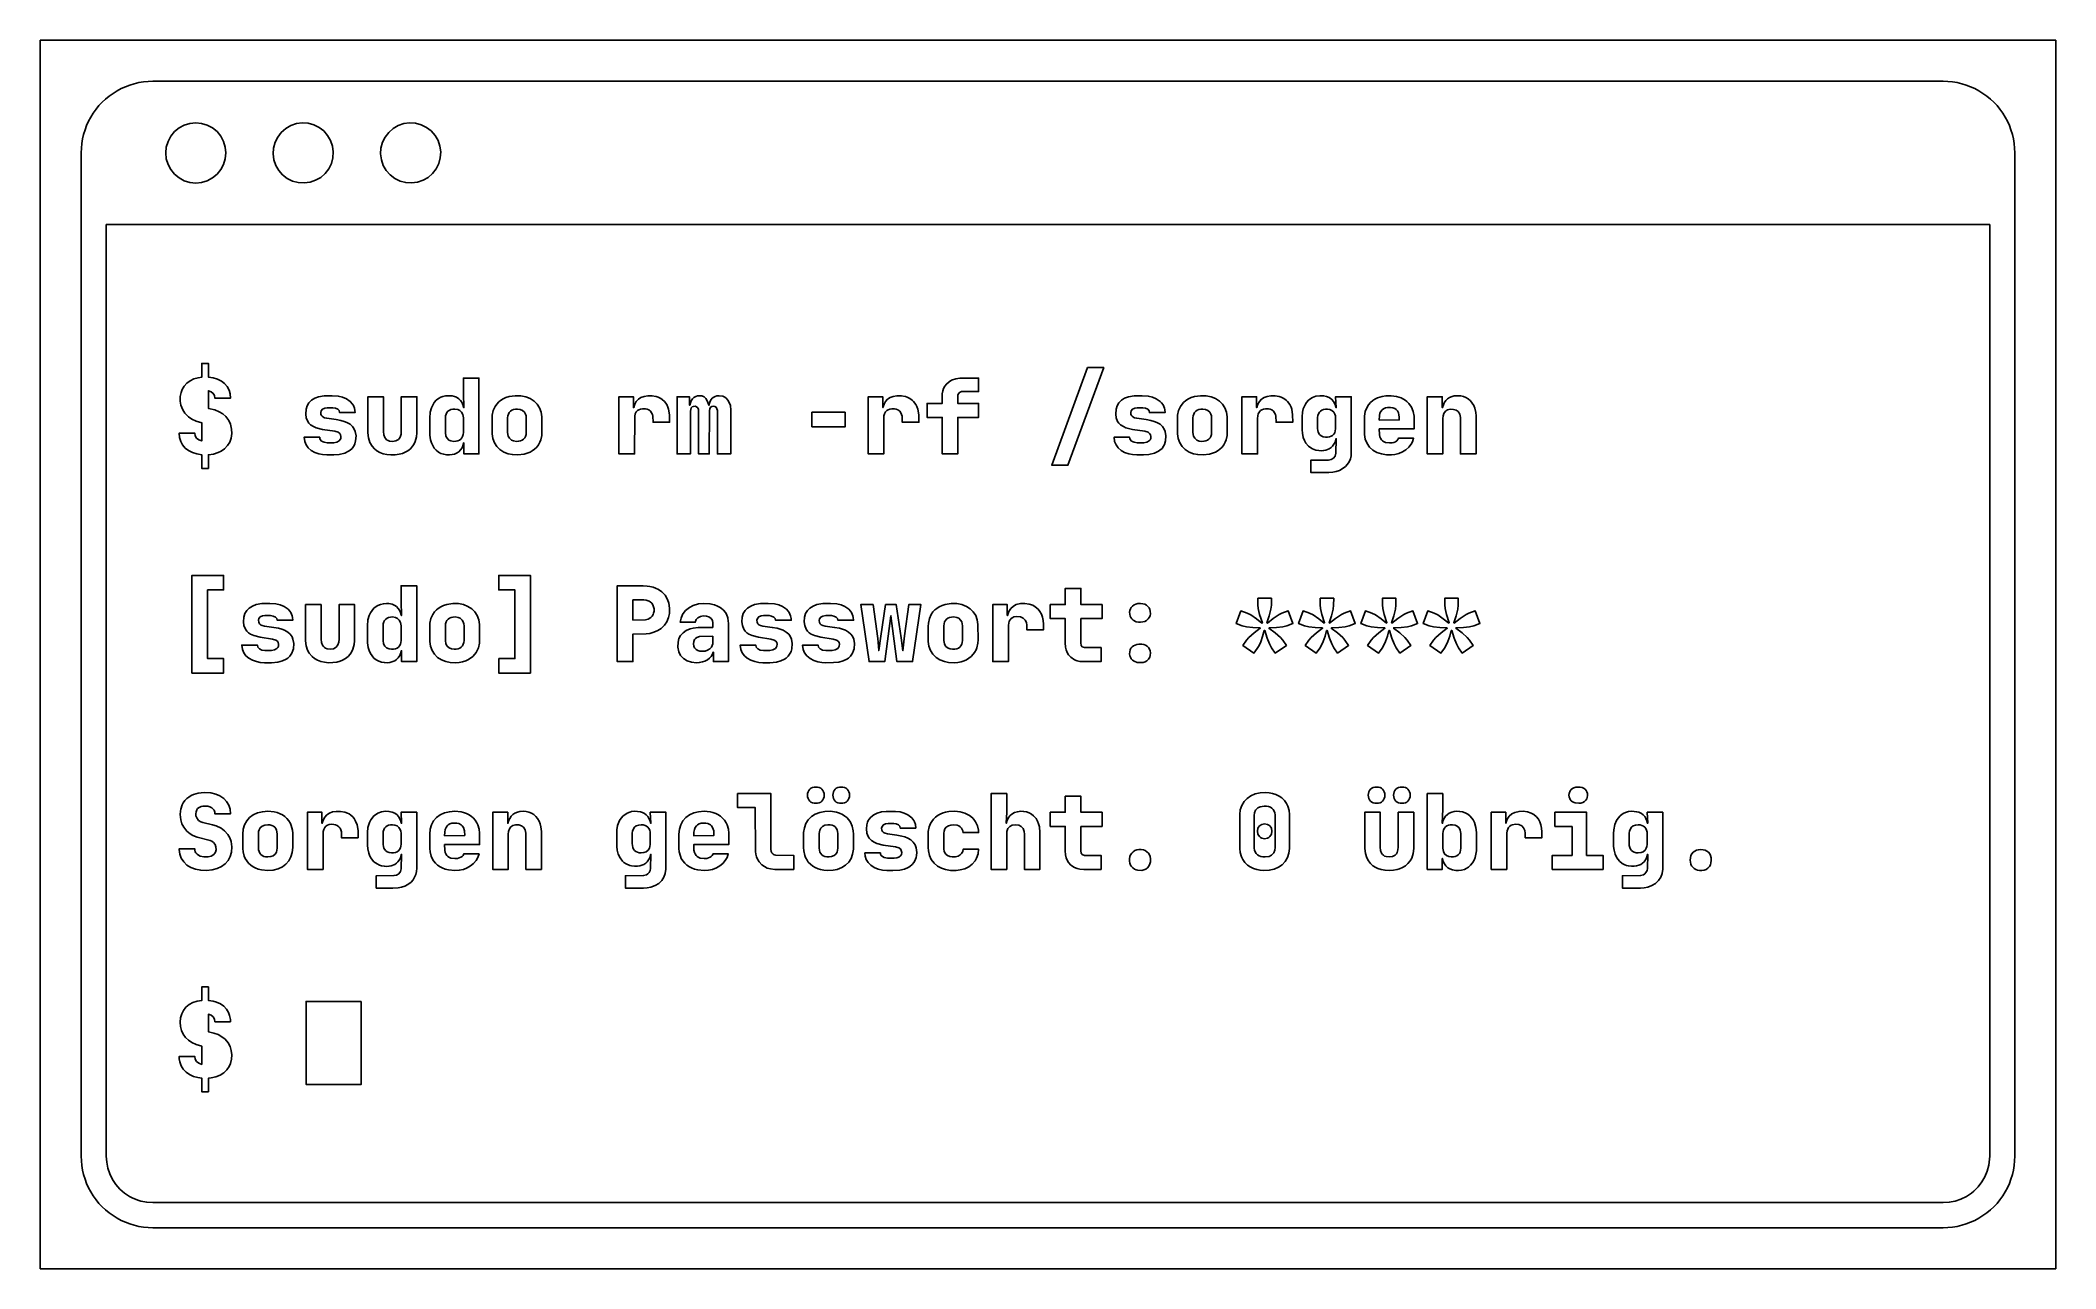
# Model space of a CAD drawing. Header units: millimetres. Extents: x 0 to 272, y 0 to 166.
import ezdxf

# ---------------------------------------------------------------- set-up
doc = ezdxf.new("R2010")
doc.units = ezdxf.units.MM

msp = doc.modelspace()

# ---------------------------------------------------------------- linework, layer by layer
at = {"layer": 'ENTGITTERRAHMEN'}
msp.add_lwpolyline([(0.5, 165.574), (271.5, 165.574), (271.5, 0.5), (0.5, 0.5)], close=True, dxfattribs=at)
at = {"layer": 'MOTIV'}
for points in [[(7.99, 156.307), (7.623, 155.794), (7.29, 155.259), (6.993, 154.704), (6.733, 154.13), (6.511, 153.54), (6.328, 152.937), (6.185, 152.323), (6.082, 151.701), (6.021, 151.074), (6, 150.444), (6, 15.63), (6.021, 15), (6.082, 14.373), (6.185, 13.751), (6.328, 13.137), (6.511, 12.534), (6.733, 11.945), (6.993, 11.371), (7.29, 10.815), (7.623, 10.28), (7.99, 9.767), (8.39, 9.28), (8.82, 8.82), (9.28, 8.39), (9.767, 7.99), (10.28, 7.623), (10.815, 7.29), (11.371, 6.993), (11.945, 6.733), (12.534, 6.511), (13.137, 6.328), (13.751, 6.185), (14.373, 6.082), (15, 6.021), (15.63, 6), (256.37, 6), (257, 6.021), (257.627, 6.082), (258.249, 6.185), (258.863, 6.328), (259.466, 6.511), (260.055, 6.733), (260.629, 6.993), (261.185, 7.29), (261.72, 7.623), (262.233, 7.99), (262.72, 8.39), (263.18, 8.82), (263.61, 9.28), (264.01, 9.767), (264.377, 10.28), (264.71, 10.815), (265.007, 11.371), (265.267, 11.945), (265.489, 12.534), (265.672, 13.137), (265.815, 13.751), (265.918, 14.373), (265.979, 15), (266, 15.63), (266, 150.444), (265.979, 151.074), (265.918, 151.701), (265.815, 152.323), (265.672, 152.937), (265.489, 153.54), (265.267, 154.13), (265.007, 154.704), (264.71, 155.259), (264.377, 155.794), (264.01, 156.307), (263.61, 156.794), (263.18, 157.254), (262.72, 157.684), (262.233, 158.084), (261.72, 158.451), (261.185, 158.784), (260.629, 159.081), (260.055, 159.341), (259.466, 159.563), (258.863, 159.746), (258.249, 159.889), (257.627, 159.992), (257, 160.053), (256.37, 160.074), (15.63, 160.074), (15, 160.053), (14.373, 159.992), (13.751, 159.889), (13.137, 159.746), (12.534, 159.563), (11.945, 159.341), (11.371, 159.081), (10.815, 158.784), (10.28, 158.451), (9.767, 158.084), (9.28, 157.684), (8.82, 157.254), (8.39, 156.794)], [(22.196, 146.478), (21.407, 146.4), (20.618, 146.478), (19.86, 146.708), (19.16, 147.082), (18.548, 147.585), (18.045, 148.197), (17.671, 148.897), (17.441, 149.655), (17.363, 150.444), (17.441, 151.233), (17.671, 151.992), (18.045, 152.691), (18.548, 153.304), (19.16, 153.807), (19.86, 154.181), (20.618, 154.411), (21.407, 154.489), (22.196, 154.411), (22.955, 154.181), (23.654, 153.807), (24.267, 153.304), (24.77, 152.691), (25.144, 151.992), (25.374, 151.233), (25.452, 150.444), (25.374, 149.655), (25.144, 148.897), (24.77, 148.197), (24.267, 147.585), (23.654, 147.082), (22.955, 146.708)], [(36.77, 146.506), (35.984, 146.402), (35.193, 146.454), (34.427, 146.659), (33.716, 147.01), (33.087, 147.493), (32.564, 148.089), (32.168, 148.775), (31.913, 149.526), (31.81, 150.312), (31.861, 151.103), (32.067, 151.869), (32.417, 152.58), (32.9, 153.209), (33.496, 153.732), (34.183, 154.128), (34.933, 154.383), (35.72, 154.487), (36.511, 154.435), (37.277, 154.23), (37.988, 153.879), (38.617, 153.396), (39.139, 152.8), (39.536, 152.114), (39.791, 151.363), (39.894, 150.577), (39.842, 149.786), (39.637, 149.02), (39.286, 148.309), (38.804, 147.68), (38.208, 147.157), (37.521, 146.761)], [(51.215, 146.506), (50.429, 146.402), (49.637, 146.454), (48.872, 146.659), (48.161, 147.01), (47.532, 147.493), (47.009, 148.089), (46.612, 148.775), (46.358, 149.526), (46.254, 150.312), (46.306, 151.103), (46.511, 151.869), (46.862, 152.58), (47.344, 153.209), (47.94, 153.732), (48.627, 154.128), (49.378, 154.383), (50.164, 154.487), (50.955, 154.435), (51.721, 154.23), (52.432, 153.879), (53.061, 153.396), (53.584, 152.8), (53.98, 152.114), (54.235, 151.363), (54.339, 150.577), (54.287, 149.786), (54.082, 149.02), (53.731, 148.309), (53.248, 147.68), (52.652, 147.157), (51.965, 146.761)], [(258.766, 9.847), (257.99, 9.584), (257.187, 9.424), (256.37, 9.37), (15.63, 9.37), (14.813, 9.424), (14.01, 9.584), (13.618, 9.703), (12.861, 10.016), (12.5, 10.209), (11.819, 10.664), (11.204, 11.204), (10.664, 11.819), (10.209, 12.5), (9.847, 13.234), (9.584, 14.01), (9.424, 14.813), (9.37, 15.63), (9.37, 140.815), (262.63, 140.815), (262.63, 15.63), (262.576, 14.813), (262.509, 14.409), (262.297, 13.618), (261.984, 12.861), (261.575, 12.152), (261.076, 11.503), (260.497, 10.924), (260.181, 10.664), (259.5, 10.209)], [(25.287, 110.697), (25.682, 111.116), (25.973, 111.593), (26.158, 112.127), (26.237, 112.719), (26.215, 113.327), (26.066, 114.009), (25.847, 114.493), (25.452, 115.02), (25.041, 115.375), (24.549, 115.668), (23.974, 115.899), (23.112, 116.116), (23.112, 118.476), (23.482, 118.338), (23.755, 118.119), (23.922, 117.828), (23.978, 117.47), (26.072, 117.47), (26.023, 118.049), (25.874, 118.572), (25.625, 119.037), (25.277, 119.446), (24.843, 119.786), (24.338, 120.045), (23.761, 120.222), (23.112, 120.319), (23.112, 122.148), (22.205, 122.148), (22.205, 120.305), (21.722, 120.239), (21.14, 120.079), (20.629, 119.834), (20.188, 119.506), (19.826, 119.102), (19.56, 118.639), (19.423, 118.254), (19.327, 117.69), (19.326, 117.092), (19.416, 116.538), (19.654, 115.91), (19.946, 115.46), (20.429, 114.972), (20.897, 114.655), (21.438, 114.403), (22.205, 114.175), (22.205, 111.731), (21.817, 111.885), (21.521, 112.122), (21.332, 112.43), (21.269, 112.793), (19.175, 112.793), (19.226, 112.206), (19.379, 111.676), (19.634, 111.201), (19.992, 110.782), (20.436, 110.433), (20.953, 110.168), (21.543, 109.986), (22.205, 109.888), (22.205, 108.045), (23.112, 108.045), (23.112, 109.874), (23.794, 109.974), (24.402, 110.161), (24.809, 110.358)], [(57.212, 110.819), (57.328, 111.088), (57.419, 111.466), (57.461, 111.466), (57.461, 110), (59.486, 110), (59.486, 120.193), (57.391, 120.193), (57.391, 118.099), (57.461, 116.214), (57.419, 116.214), (57.328, 116.593), (57.177, 116.929), (57.013, 117.166), (56.774, 117.402), (56.451, 117.607), (56.176, 117.715), (55.872, 117.785), (55.423, 117.819), (55.004, 117.791), (54.618, 117.704), (54.379, 117.615), (54.047, 117.433), (53.747, 117.194), (53.481, 116.898), (53.26, 116.56), (53.088, 116.182), (52.936, 115.619), (52.867, 114.817), (52.878, 112.526), (52.966, 111.906), (53.088, 111.488), (53.26, 111.111), (53.481, 110.774), (53.747, 110.48), (54.047, 110.243), (54.379, 110.063), (54.743, 109.939), (55.14, 109.873), (55.54, 109.863), (55.872, 109.895), (56.176, 109.967), (56.451, 110.079), (56.774, 110.288), (57.013, 110.524)], [(123.894, 117.944), (123.952, 118.084), (124.066, 118.224), (124.189, 118.31), (124.364, 118.367), (126.676, 118.378), (126.676, 120.193), (124.138, 120.183), (123.601, 120.102), (123.01, 119.886), (122.698, 119.696), (122.336, 119.375), (122.121, 119.096), (121.958, 118.788), (121.846, 118.45), (121.786, 118.081), (121.775, 116.772), (119.736, 116.772), (119.736, 114.887), (121.775, 114.887), (121.775, 110), (123.869, 110), (123.869, 114.887), (126.676, 114.887), (126.676, 116.772), (123.869, 116.772), (123.87, 117.784)], [(141.323, 121.589), (136.506, 108.464), (138.67, 108.464), (143.487, 121.589)], [(42.697, 111.143), (42.799, 111.368), (42.903, 111.738), (42.951, 112.422), (42.855, 113.022), (42.678, 113.427), (42.488, 113.687), (42.158, 113.976), (41.735, 114.215), (41.357, 114.363), (40.926, 114.487), (40.27, 114.612), (39.013, 114.78), (38.718, 114.856), (38.495, 114.958), (38.342, 115.092), (38.241, 115.302), (38.224, 115.572), (38.28, 115.793), (38.458, 116.011), (38.765, 116.142), (39.087, 116.183), (39.851, 116.183), (40.19, 116.13), (40.494, 115.989), (40.666, 115.81), (40.734, 115.557), (42.828, 115.557), (42.815, 115.809), (42.746, 116.162), (42.619, 116.486), (42.501, 116.685), (42.187, 117.045), (41.656, 117.414), (41.148, 117.625), (40.568, 117.759), (39.742, 117.819), (38.682, 117.798), (37.91, 117.666), (37.392, 117.474), (36.964, 117.205), (36.628, 116.866), (36.388, 116.465), (36.244, 116.001), (36.198, 115.343), (36.26, 114.863), (36.452, 114.36), (36.629, 114.109), (36.852, 113.896), (37.229, 113.658), (37.576, 113.508), (38.435, 113.277), (40.101, 113.043), (40.554, 112.894), (40.754, 112.751), (40.878, 112.565), (40.928, 112.333), (40.9, 112.071), (40.834, 111.919), (40.699, 111.758), (40.365, 111.576), (39.961, 111.501), (39.083, 111.495), (38.663, 111.558), (38.331, 111.722), (38.142, 111.932), (38.085, 112.075), (38.067, 112.234), (35.972, 112.234), (36.048, 111.646), (36.235, 111.197), (36.53, 110.8), (36.917, 110.467), (37.392, 110.199), (37.948, 110.002), (38.463, 109.903), (39.024, 109.862), (39.95, 109.863), (40.667, 109.922), (41.428, 110.106), (41.929, 110.341), (42.144, 110.489), (42.419, 110.743)], [(50.555, 111.025), (50.72, 111.272), (50.916, 111.681), (51.081, 112.295), (51.133, 112.807), (51.136, 117.68), (49.042, 117.68), (49.042, 113.002), (49.011, 112.63), (48.893, 112.261), (48.801, 112.108), (48.645, 111.937), (48.292, 111.741), (47.841, 111.676), (47.44, 111.724), (47.269, 111.784), (47.072, 111.901), (46.947, 112.018), (46.813, 112.207), (46.683, 112.563), (46.64, 113.002), (46.64, 117.68), (44.545, 117.68), (44.549, 112.809), (44.631, 112.14), (44.822, 111.549), (45.122, 111.034), (45.418, 110.698), (45.769, 110.413), (46.168, 110.188), (46.614, 110.021), (47.108, 109.913), (47.65, 109.864), (48.214, 109.873), (48.737, 109.942), (49.213, 110.068), (49.642, 110.253), (49.903, 110.409), (50.256, 110.691)], [(67.245, 110.918), (67.483, 111.234), (67.675, 111.587), (67.787, 111.87), (67.922, 112.486), (67.947, 112.932), (67.941, 114.974), (67.844, 115.611), (67.632, 116.184), (67.309, 116.687), (66.89, 117.104), (66.377, 117.435), (65.776, 117.669), (65.095, 117.795), (64.346, 117.813), (63.534, 117.698), (63.115, 117.566), (62.73, 117.386), (62.385, 117.165), (62.155, 116.975), (61.884, 116.687), (61.657, 116.36), (61.406, 115.809), (61.271, 115.194), (61.245, 114.747), (61.252, 112.705), (61.348, 112.068), (61.561, 111.496), (61.884, 110.993), (62.306, 110.576), (62.823, 110.244), (63.426, 110.01), (63.985, 109.898), (64.724, 109.862), (65.558, 109.956), (65.985, 110.076), (66.377, 110.244), (66.645, 110.399), (66.966, 110.639)], [(81.221, 116.025), (81.485, 116.068), (81.838, 116.062), (82.088, 116.007), (82.309, 115.909), (82.546, 115.725), (82.695, 115.533), (82.802, 115.306), (82.866, 115.044), (82.888, 114.259), (85.122, 114.259), (85.111, 115.226), (84.987, 115.989), (84.899, 116.259), (84.725, 116.628), (84.417, 117.051), (84.132, 117.312), (83.921, 117.456), (83.57, 117.627), (83.314, 117.711), (82.75, 117.807), (82.173, 117.809), (81.688, 117.731), (81.269, 117.574), (80.917, 117.338), (80.642, 117.042), (80.443, 116.696), (80.291, 116.214), (80.263, 116.214), (80.263, 117.68), (78.308, 117.68), (78.308, 110), (80.402, 110), (80.422, 115.044), (80.502, 115.366), (80.643, 115.633), (80.8, 115.807), (80.992, 115.938)], [(88.755, 116.327), (88.895, 116.198), (88.991, 115.978), (89.018, 115.725), (89.018, 110), (90.456, 110), (90.461, 115.84), (90.51, 116.069), (90.632, 116.261), (90.792, 116.362), (91, 116.395), (91.208, 116.362), (91.368, 116.261), (91.49, 116.069), (91.54, 115.84), (91.545, 110), (93.346, 110), (93.346, 115.864), (93.285, 116.491), (93.103, 117.01), (92.966, 117.229), (92.742, 117.474), (92.551, 117.615), (92.268, 117.746), (91.782, 117.819), (91.491, 117.795), (91.231, 117.722), (91.056, 117.634), (90.851, 117.476), (90.699, 117.292), (90.587, 117.091), (90.493, 116.81), (90.456, 116.563), (90.372, 116.563), (90.224, 117.055), (90.005, 117.424), (89.749, 117.656), (89.441, 117.787), (89.157, 117.819), (88.889, 117.795), (88.644, 117.722), (88.369, 117.561), (88.183, 117.384), (88.02, 117.143), (87.912, 116.869), (87.859, 116.563), (87.775, 116.563), (87.775, 117.68), (86.127, 117.68), (86.127, 110), (87.928, 110), (87.928, 115.725), (87.955, 115.978), (88.035, 116.175), (88.168, 116.313), (88.319, 116.378), (88.568, 116.389)], [(114.732, 116.025), (114.997, 116.068), (115.349, 116.062), (115.599, 116.007), (115.82, 115.909), (116.057, 115.725), (116.206, 115.533), (116.313, 115.306), (116.378, 115.044), (116.399, 114.259), (118.633, 114.259), (118.622, 115.226), (118.498, 115.989), (118.358, 116.387), (118.236, 116.628), (117.928, 117.051), (117.743, 117.231), (117.432, 117.456), (117.081, 117.627), (116.826, 117.711), (116.261, 117.807), (115.685, 117.809), (115.199, 117.731), (114.78, 117.574), (114.428, 117.338), (114.153, 117.042), (113.954, 116.696), (113.802, 116.214), (113.774, 116.214), (113.774, 117.68), (111.819, 117.68), (111.819, 110), (113.913, 110), (113.913, 114.747), (113.944, 115.113), (114.013, 115.366), (114.154, 115.633), (114.311, 115.807), (114.504, 115.938)], [(151.548, 111.037), (151.662, 111.253), (151.814, 111.738), (151.862, 112.422), (151.766, 113.022), (151.642, 113.332), (151.399, 113.687), (151.069, 113.976), (150.646, 114.215), (150.268, 114.363), (149.837, 114.487), (149.181, 114.612), (147.924, 114.78), (147.629, 114.856), (147.406, 114.958), (147.253, 115.092), (147.153, 115.302), (147.135, 115.572), (147.191, 115.793), (147.369, 116.011), (147.676, 116.142), (147.998, 116.183), (148.762, 116.183), (149.101, 116.13), (149.405, 115.989), (149.593, 115.782), (149.645, 115.557), (151.739, 115.557), (151.71, 115.93), (151.657, 116.162), (151.474, 116.587), (151.268, 116.872), (151.098, 117.045), (150.567, 117.414), (150.059, 117.625), (149.479, 117.759), (148.653, 117.819), (147.593, 117.798), (146.821, 117.666), (146.303, 117.474), (145.875, 117.205), (145.539, 116.866), (145.299, 116.465), (145.155, 116.001), (145.109, 115.343), (145.171, 114.863), (145.363, 114.36), (145.54, 114.109), (145.763, 113.896), (146.14, 113.658), (146.487, 113.508), (147.346, 113.277), (149.012, 113.043), (149.465, 112.894), (149.665, 112.751), (149.789, 112.565), (149.839, 112.333), (149.811, 112.071), (149.723, 111.884), (149.61, 111.758), (149.277, 111.576), (148.872, 111.501), (147.994, 111.495), (147.574, 111.558), (147.242, 111.722), (147.053, 111.932), (146.997, 112.075), (146.978, 112.234), (144.883, 112.234), (144.96, 111.646), (145.146, 111.197), (145.442, 110.8), (145.828, 110.467), (146.304, 110.199), (146.86, 110.002), (147.374, 109.903), (147.935, 109.862), (148.862, 109.863), (149.578, 109.922), (150.34, 110.106), (150.841, 110.341), (151.055, 110.489), (151.33, 110.743)], [(159.638, 111.234), (159.831, 111.587), (159.942, 111.87), (160.077, 112.486), (160.103, 112.932), (160.097, 114.974), (160, 115.611), (159.788, 116.184), (159.464, 116.687), (159.045, 117.104), (158.532, 117.435), (157.932, 117.669), (157.251, 117.795), (156.501, 117.813), (155.689, 117.698), (155.271, 117.566), (154.886, 117.386), (154.541, 117.165), (154.239, 116.906), (154.04, 116.687), (153.813, 116.36), (153.562, 115.809), (153.426, 115.194), (153.401, 114.747), (153.407, 112.705), (153.504, 112.068), (153.716, 111.496), (154.04, 110.993), (154.461, 110.576), (154.979, 110.244), (155.581, 110.01), (156.141, 109.898), (156.88, 109.862), (157.714, 109.956), (158.141, 110.076), (158.532, 110.244), (158.885, 110.456), (159.122, 110.639), (159.401, 110.918)], [(164.999, 116.025), (165.263, 116.068), (165.615, 116.062), (165.866, 116.007), (166.087, 115.909), (166.323, 115.725), (166.473, 115.533), (166.58, 115.306), (166.644, 115.044), (166.666, 114.259), (168.9, 114.259), (168.889, 115.226), (168.765, 115.989), (168.677, 116.259), (168.503, 116.628), (168.194, 117.051), (168.009, 117.231), (167.699, 117.456), (167.348, 117.627), (167.092, 117.711), (166.528, 117.807), (165.951, 117.809), (165.466, 117.731), (165.047, 117.574), (164.695, 117.338), (164.42, 117.042), (164.221, 116.696), (164.068, 116.214), (164.041, 116.214), (164.041, 117.68), (162.086, 117.68), (162.086, 110), (164.18, 110), (164.18, 114.747), (164.211, 115.113), (164.28, 115.366), (164.421, 115.633), (164.577, 115.807), (164.77, 115.938)], [(176.503, 108.95), (176.654, 109.328), (176.745, 109.743), (176.775, 110.195), (176.775, 117.68), (174.68, 117.68), (174.75, 116.214), (174.708, 116.214), (174.617, 116.593), (174.429, 116.991), (174.136, 117.341), (173.826, 117.562), (173.465, 117.715), (173.053, 117.8), (172.568, 117.816), (172.032, 117.739), (171.554, 117.561), (171.336, 117.433), (171.036, 117.194), (170.77, 116.898), (170.617, 116.677), (170.429, 116.312), (170.331, 116.048), (170.224, 115.619), (170.159, 114.986), (170.159, 113.25), (170.2, 112.766), (170.331, 112.182), (170.486, 111.791), (170.691, 111.44), (171.036, 111.039), (171.336, 110.802), (171.554, 110.675), (172.032, 110.498), (172.429, 110.432), (172.712, 110.419), (173.053, 110.439), (173.367, 110.497), (173.826, 110.683), (174.063, 110.847), (174.255, 111.029), (174.534, 111.442), (174.64, 111.718), (174.708, 112.025), (174.75, 112.025), (174.711, 110.079), (174.599, 109.707), (174.368, 109.42), (174.081, 109.255), (173.718, 109.173), (171.343, 109.162), (171.343, 107.487), (173.76, 107.49), (174.278, 107.532), (174.753, 107.626), (175.185, 107.77), (175.572, 107.966), (176.02, 108.306), (176.292, 108.609)], [(184.825, 111.29), (185.001, 111.616), (185.166, 112.094), (183.114, 112.094), (183.033, 111.923), (182.884, 111.751), (182.716, 111.634), (182.51, 111.545), (182.267, 111.49), (181.927, 111.466), (181.383, 111.537), (181.132, 111.641), (180.973, 111.749), (180.838, 111.884), (180.696, 112.102), (180.618, 112.295), (180.553, 112.591), (180.531, 113.351), (185.236, 113.351), (185.222, 115.085), (185.106, 115.711), (184.874, 116.273), (184.534, 116.762), (184.255, 117.04), (184.018, 117.224), (183.474, 117.525), (182.85, 117.723), (182.15, 117.813), (181.406, 117.795), (180.944, 117.723), (180.62, 117.638), (180.313, 117.525), (179.934, 117.334), (179.677, 117.165), (179.373, 116.906), (179.113, 116.609), (178.896, 116.273), (178.664, 115.711), (178.549, 115.085), (178.549, 112.595), (178.664, 111.968), (178.896, 111.407), (179.238, 110.918), (179.677, 110.514), (180.215, 110.198), (180.834, 109.982), (181.526, 109.874), (182.204, 109.87), (182.641, 109.92), (183.185, 110.055), (183.683, 110.266), (184.137, 110.553), (184.521, 110.897)], [(190.533, 115.984), (190.878, 115.876), (191.15, 115.676), (191.364, 115.337), (191.459, 114.893), (191.464, 110), (193.558, 110), (193.556, 115.117), (193.516, 115.574), (193.389, 116.126), (193.238, 116.498), (193.04, 116.834), (192.795, 117.132), (192.515, 117.379), (192.204, 117.572), (191.863, 117.709), (191.49, 117.792), (191.087, 117.819), (190.636, 117.784), (190.331, 117.712), (189.966, 117.555), (189.725, 117.392), (189.482, 117.156), (189.281, 116.861), (189.161, 116.592), (189.062, 116.214), (189.02, 116.214), (189.02, 117.68), (186.996, 117.68), (186.996, 110), (189.09, 110), (189.09, 114.747), (189.12, 115.096), (189.235, 115.444), (189.437, 115.716), (189.714, 115.9), (190.062, 115.993)], [(54.963, 114.821), (54.993, 115.096), (55.061, 115.337), (55.169, 115.543), (55.316, 115.716), (55.499, 115.849), (55.716, 115.941), (55.966, 115.993), (56.247, 116.003), (56.629, 115.941), (56.894, 115.82), (57.146, 115.59), (57.311, 115.28), (57.39, 114.821), (57.39, 112.858), (57.36, 112.584), (57.29, 112.343), (57.179, 112.136), (57.029, 111.964), (56.845, 111.831), (56.629, 111.738), (56.382, 111.687), (56.104, 111.677), (55.716, 111.738), (55.45, 111.86), (55.202, 112.09), (55.04, 112.4), (54.963, 112.858)], [(63.341, 114.823), (63.372, 115.103), (63.443, 115.346), (63.556, 115.552), (63.71, 115.722), (63.899, 115.852), (64.123, 115.943), (64.381, 115.993), (64.672, 116.003), (65.016, 115.959), (65.353, 115.823), (65.607, 115.598), (65.751, 115.346), (65.822, 115.103), (65.852, 114.823), (65.852, 112.858), (65.822, 112.584), (65.751, 112.343), (65.641, 112.136), (65.491, 111.964), (65.302, 111.831), (65.078, 111.738), (64.816, 111.687), (64.522, 111.677), (64.123, 111.738), (63.849, 111.86), (63.591, 112.09), (63.422, 112.4), (63.341, 112.858)], [(104.251, 113.63), (108.719, 113.63), (108.719, 115.585), (104.251, 115.585)], [(155.527, 115.103), (155.599, 115.346), (155.712, 115.552), (155.865, 115.722), (156.055, 115.852), (156.279, 115.943), (156.536, 115.993), (156.828, 116.003), (157.171, 115.959), (157.508, 115.823), (157.763, 115.598), (157.907, 115.346), (157.977, 115.103), (158.007, 114.823), (158.007, 112.858), (157.977, 112.584), (157.907, 112.343), (157.797, 112.136), (157.646, 111.964), (157.458, 111.831), (157.233, 111.738), (156.972, 111.687), (156.678, 111.677), (156.34, 111.722), (156.004, 111.86), (155.746, 112.09), (155.577, 112.4), (155.496, 112.858), (155.496, 114.823)], [(172.256, 114.893), (172.295, 115.159), (172.373, 115.392), (172.491, 115.59), (172.648, 115.753), (172.839, 115.876), (173.064, 115.958), (173.323, 115.999), (173.605, 115.999), (173.918, 115.941), (174.183, 115.82), (174.434, 115.59), (174.579, 115.337), (174.649, 115.096), (174.679, 114.821), (174.675, 113.345), (174.635, 113.079), (174.555, 112.847), (174.434, 112.648), (174.275, 112.485), (174.083, 112.362), (173.86, 112.28), (173.605, 112.239), (173.323, 112.239), (173.004, 112.297), (172.739, 112.419), (172.527, 112.604), (172.35, 112.901), (172.281, 113.142), (172.252, 113.417)], [(181.366, 116.167), (181.655, 116.228), (182.065, 116.236), (182.362, 116.188), (182.615, 116.094), (182.824, 115.953), (182.988, 115.765), (183.111, 115.535), (183.193, 115.262), (183.234, 114.948), (183.24, 114.566), (180.531, 114.538), (180.564, 115.161), (180.639, 115.447), (180.757, 115.693), (180.917, 115.898), (181.12, 116.057)], [(20.892, 80.538), (25.151, 80.538), (25.151, 82.493), (22.987, 82.493), (22.987, 91.709), (25.151, 91.709), (25.151, 93.663), (20.892, 93.663)], [(48.834, 82.893), (48.95, 83.162), (49.042, 83.54), (49.083, 83.54), (49.083, 82.074), (51.108, 82.074), (51.108, 92.267), (49.014, 92.267), (49.014, 90.173), (49.083, 88.288), (49.042, 88.288), (48.95, 88.667), (48.799, 89.003), (48.635, 89.241), (48.396, 89.476), (48.159, 89.636), (47.798, 89.789), (47.387, 89.874), (47.045, 89.893), (46.626, 89.865), (46.24, 89.778), (45.887, 89.635), (45.669, 89.507), (45.37, 89.268), (45.103, 88.972), (44.882, 88.634), (44.711, 88.256), (44.558, 87.693), (44.49, 86.891), (44.501, 84.6), (44.588, 83.98), (44.711, 83.562), (44.882, 83.185), (45.103, 82.848), (45.37, 82.554), (45.669, 82.317), (46.001, 82.137), (46.366, 82.014), (46.762, 81.947), (47.162, 81.937), (47.494, 81.969), (47.893, 82.074), (48.159, 82.198), (48.396, 82.362), (48.635, 82.598)], [(62.153, 82.493), (62.153, 80.538), (66.411, 80.538), (66.411, 93.663), (62.153, 93.663), (62.153, 91.709), (64.317, 91.709), (64.317, 82.493)], [(83.53, 86.245), (83.98, 86.543), (84.43, 86.985), (84.729, 87.424), (84.98, 88.017), (85.094, 88.56), (85.115, 89.268), (85.012, 89.942), (84.831, 90.45), (84.504, 90.992), (84.072, 91.446), (83.634, 91.756), (83.234, 91.957), (82.911, 92.076), (82.45, 92.19), (82.082, 92.242), (81.561, 92.267), (78.085, 92.267), (78.085, 82.074), (80.179, 82.074), (80.179, 85.788), (81.955, 85.802), (82.449, 85.866), (83.017, 86.016)], [(34.32, 83.217), (34.462, 83.561), (34.525, 83.812), (34.573, 84.496), (34.477, 85.096), (34.353, 85.406), (34.11, 85.761), (33.78, 86.05), (33.357, 86.289), (32.979, 86.438), (32.548, 86.561), (31.892, 86.686), (30.635, 86.854), (30.34, 86.93), (30.117, 87.032), (29.964, 87.166), (29.864, 87.376), (29.846, 87.646), (29.902, 87.867), (30.08, 88.085), (30.387, 88.216), (30.709, 88.257), (31.473, 88.257), (31.812, 88.204), (32.117, 88.063), (32.288, 87.884), (32.356, 87.631), (34.45, 87.631), (34.421, 88.004), (34.368, 88.236), (34.185, 88.661), (34.054, 88.854), (33.809, 89.119), (33.278, 89.488), (32.77, 89.699), (32.19, 89.833), (31.364, 89.893), (30.304, 89.872), (29.532, 89.74), (29.014, 89.548), (28.586, 89.279), (28.25, 88.94), (28.01, 88.539), (27.866, 88.075), (27.82, 87.417), (27.882, 86.937), (28.074, 86.434), (28.251, 86.183), (28.474, 85.97), (28.748, 85.788), (29.198, 85.582), (30.057, 85.351), (31.723, 85.118), (32.176, 84.968), (32.376, 84.825), (32.501, 84.639), (32.55, 84.407), (32.522, 84.145), (32.434, 83.958), (32.321, 83.833), (31.988, 83.65), (31.584, 83.575), (30.705, 83.569), (30.285, 83.632), (29.953, 83.796), (29.746, 84.04), (29.689, 84.308), (27.594, 84.308), (27.671, 83.72), (27.857, 83.271), (28.153, 82.875), (28.539, 82.541), (29.015, 82.273), (29.571, 82.076), (30.085, 81.977), (30.646, 81.936), (31.573, 81.937), (32.454, 82.023), (33.051, 82.18), (33.552, 82.416), (33.766, 82.563), (34.041, 82.818)], [(42.178, 83.099), (42.342, 83.347), (42.538, 83.755), (42.703, 84.369), (42.755, 84.881), (42.758, 89.754), (40.664, 89.754), (40.664, 85.076), (40.633, 84.704), (40.515, 84.335), (40.423, 84.182), (40.267, 84.012), (39.914, 83.815), (39.463, 83.75), (39.062, 83.798), (38.839, 83.883), (38.694, 83.975), (38.569, 84.092), (38.435, 84.282), (38.305, 84.637), (38.262, 85.076), (38.262, 89.754), (36.168, 89.754), (36.171, 84.883), (36.253, 84.215), (36.444, 83.623), (36.659, 83.23), (37.04, 82.772), (37.391, 82.488), (37.79, 82.262), (38.236, 82.095), (38.73, 81.987), (39.272, 81.938), (39.837, 81.947), (40.359, 82.016), (40.835, 82.142), (41.127, 82.259), (41.526, 82.483), (41.879, 82.765)], [(58.662, 82.779), (58.931, 83.067), (59.105, 83.308), (59.298, 83.661), (59.409, 83.944), (59.544, 84.56), (59.57, 85.006), (59.563, 87.048), (59.467, 87.685), (59.254, 88.258), (58.931, 88.761), (58.512, 89.178), (57.999, 89.509), (57.398, 89.743), (56.717, 89.869), (55.968, 89.887), (55.156, 89.772), (54.737, 89.64), (54.352, 89.46), (54.007, 89.239), (53.777, 89.049), (53.507, 88.761), (53.279, 88.434), (53.028, 87.883), (52.893, 87.268), (52.867, 86.821), (52.874, 84.78), (52.97, 84.142), (53.183, 83.57), (53.507, 83.067), (53.928, 82.65), (54.445, 82.318), (55.048, 82.084), (55.607, 81.972), (56.347, 81.936), (56.836, 81.972), (57.29, 82.056), (57.709, 82.188), (57.999, 82.318), (58.351, 82.53)], [(82.723, 89.916), (82.872, 89.7), (82.971, 89.454), (83.021, 89.177), (83.021, 88.878), (82.971, 88.601), (82.901, 88.414), (82.765, 88.191), (82.579, 87.998), (82.229, 87.79), (81.879, 87.696), (80.179, 87.673), (80.179, 90.382), (81.644, 90.381), (81.954, 90.346), (82.354, 90.207), (82.526, 90.099)], [(90.715, 82.787), (90.875, 83.076), (90.958, 83.331), (91, 83.331), (91, 82.074), (93.025, 82.074), (93.025, 87.24), (93.011, 87.536), (92.941, 87.951), (92.753, 88.45), (92.619, 88.676), (92.367, 88.987), (92.056, 89.261), (91.823, 89.419), (91.57, 89.553), (91.156, 89.714), (90.536, 89.848), (89.669, 89.891), (89.018, 89.827), (88.295, 89.629), (87.788, 89.375), (87.253, 88.945), (87.079, 88.746), (86.862, 88.418), (86.656, 87.929), (86.546, 87.38), (88.571, 87.38), (88.703, 87.729), (88.923, 87.966), (89.275, 88.147), (89.652, 88.214), (90.082, 88.192), (90.399, 88.092), (90.69, 87.883), (90.87, 87.597), (90.929, 87.296), (90.93, 86.668), (88.973, 86.658), (88.307, 86.581), (87.865, 86.471), (87.354, 86.258), (86.931, 85.967), (86.604, 85.606), (86.379, 85.177), (86.253, 84.682), (86.236, 84.004), (86.355, 83.411), (86.606, 82.905), (86.989, 82.487), (87.478, 82.18), (88.061, 81.996), (88.738, 81.934), (89.111, 81.952), (89.562, 82.031), (89.866, 82.131), (90.226, 82.319), (90.493, 82.53)], [(101.443, 83.442), (101.548, 83.812), (101.595, 84.496), (101.499, 85.096), (101.323, 85.501), (101.133, 85.761), (100.802, 86.05), (100.379, 86.289), (100.001, 86.438), (99.57, 86.561), (98.914, 86.686), (97.658, 86.854), (97.362, 86.93), (97.139, 87.032), (96.986, 87.166), (96.886, 87.376), (96.868, 87.646), (96.924, 87.867), (97.102, 88.085), (97.409, 88.216), (97.731, 88.257), (98.496, 88.257), (98.834, 88.204), (99.139, 88.063), (99.31, 87.884), (99.378, 87.631), (101.472, 87.631), (101.459, 87.883), (101.391, 88.236), (101.207, 88.661), (101.077, 88.854), (100.831, 89.119), (100.3, 89.488), (99.792, 89.699), (99.212, 89.833), (98.387, 89.893), (97.326, 89.872), (96.554, 89.74), (96.037, 89.548), (95.608, 89.279), (95.272, 88.94), (95.032, 88.539), (94.888, 88.075), (94.843, 87.417), (94.904, 86.937), (95.096, 86.434), (95.273, 86.183), (95.496, 85.97), (95.77, 85.788), (96.22, 85.582), (97.079, 85.351), (98.745, 85.118), (99.198, 84.968), (99.398, 84.825), (99.523, 84.639), (99.572, 84.407), (99.544, 84.145), (99.456, 83.958), (99.344, 83.833), (99.01, 83.65), (98.606, 83.575), (97.728, 83.569), (97.307, 83.632), (96.975, 83.796), (96.769, 84.04), (96.711, 84.308), (94.617, 84.308), (94.693, 83.72), (94.879, 83.271), (95.175, 82.875), (95.562, 82.541), (96.037, 82.273), (96.593, 82.076), (97.108, 81.977), (97.669, 81.936), (98.595, 81.937), (99.476, 82.023), (100.073, 82.18), (100.574, 82.416), (100.788, 82.563), (101.064, 82.818), (101.342, 83.217)], [(109.862, 83.561), (109.925, 83.812), (109.973, 84.496), (109.877, 85.096), (109.7, 85.501), (109.51, 85.761), (109.18, 86.05), (108.757, 86.289), (108.379, 86.438), (107.948, 86.561), (107.292, 86.686), (106.035, 86.854), (105.74, 86.93), (105.517, 87.032), (105.364, 87.166), (105.273, 87.342), (105.243, 87.604), (105.288, 87.834), (105.451, 88.063), (105.741, 88.204), (106.109, 88.257), (106.873, 88.257), (107.212, 88.204), (107.517, 88.063), (107.688, 87.884), (107.756, 87.631), (109.85, 87.631), (109.821, 88.004), (109.768, 88.236), (109.585, 88.661), (109.454, 88.854), (109.209, 89.119), (108.678, 89.488), (108.17, 89.699), (107.59, 89.833), (106.764, 89.893), (105.704, 89.872), (104.932, 89.74), (104.414, 89.548), (103.986, 89.279), (103.65, 88.94), (103.41, 88.539), (103.266, 88.075), (103.22, 87.417), (103.282, 86.937), (103.474, 86.434), (103.651, 86.183), (103.874, 85.97), (104.148, 85.788), (104.598, 85.582), (105.457, 85.351), (107.123, 85.118), (107.576, 84.968), (107.776, 84.825), (107.901, 84.639), (107.95, 84.407), (107.922, 84.145), (107.834, 83.958), (107.721, 83.833), (107.388, 83.65), (106.984, 83.575), (106.105, 83.569), (105.685, 83.632), (105.353, 83.796), (105.146, 84.04), (105.089, 84.308), (102.994, 84.308), (103.071, 83.72), (103.257, 83.271), (103.553, 82.875), (104.013, 82.492), (104.502, 82.235), (105.07, 82.052), (105.594, 81.964), (106.046, 81.936), (107.161, 81.944), (107.854, 82.023), (108.451, 82.18), (108.952, 82.416), (109.166, 82.563), (109.441, 82.818), (109.72, 83.217)], [(116.692, 85.565), (116.483, 83.54), (116.262, 85.257), (115.603, 89.754), (114.151, 89.754), (113.5, 85.505), (113.243, 83.554), (113.097, 85.202), (112.489, 89.754), (110.814, 89.754), (111.931, 82.074), (114.039, 82.074), (114.877, 88.246), (115.687, 82.074), (117.781, 82.074), (118.912, 89.754), (117.279, 89.754)], [(125.684, 82.779), (125.953, 83.067), (126.127, 83.308), (126.32, 83.661), (126.431, 83.944), (126.566, 84.56), (126.592, 85.006), (126.585, 87.048), (126.489, 87.685), (126.276, 88.258), (125.953, 88.761), (125.534, 89.178), (125.021, 89.509), (124.421, 89.743), (123.739, 89.869), (122.99, 89.887), (122.178, 89.772), (121.76, 89.64), (121.375, 89.46), (121.03, 89.239), (120.799, 89.049), (120.529, 88.761), (120.302, 88.434), (120.051, 87.883), (119.915, 87.268), (119.89, 86.821), (119.896, 84.78), (119.993, 84.142), (120.205, 83.57), (120.529, 83.067), (120.95, 82.65), (121.467, 82.318), (122.07, 82.084), (122.63, 81.972), (123.369, 81.936), (123.859, 81.972), (124.313, 82.056), (124.731, 82.188), (125.021, 82.318), (125.374, 82.53)], [(131.259, 88.012), (131.427, 88.081), (131.824, 88.147), (132.295, 88.099), (132.676, 87.918), (132.929, 87.658), (133.089, 87.318), (133.149, 86.974), (133.154, 86.333), (135.389, 86.333), (135.386, 87.133), (135.344, 87.62), (135.254, 88.063), (135.113, 88.461), (134.923, 88.815), (134.683, 89.125), (134.295, 89.461), (133.958, 89.65), (133.447, 89.818), (132.864, 89.89), (132.313, 89.871), (131.737, 89.736), (131.351, 89.54), (130.989, 89.217), (130.739, 88.832), (130.557, 88.288), (130.529, 88.288), (130.529, 89.754), (128.575, 89.754), (128.575, 82.074), (130.669, 82.074), (130.674, 86.974), (130.713, 87.253), (130.792, 87.498), (130.91, 87.707), (131.066, 87.881)], [(140.415, 87.869), (143.278, 87.869), (143.278, 89.754), (140.415, 89.754), (140.415, 91.918), (138.321, 91.918), (138.321, 89.754), (136.296, 89.754), (136.296, 87.869), (138.321, 87.869), (138.321, 84.587), (138.363, 84.032), (138.449, 83.657), (138.583, 83.318), (138.763, 83.013), (139.077, 82.663), (139.564, 82.336), (139.904, 82.202), (140.279, 82.116), (140.834, 82.074), (143.138, 82.074), (143.138, 83.959), (140.896, 83.969), (140.614, 84.079), (140.477, 84.256), (140.415, 84.587)], [(149.716, 88.247), (149.764, 88.5), (149.757, 88.843), (149.697, 89.093), (149.589, 89.315), (149.433, 89.508), (149.234, 89.667), (149.004, 89.785), (148.743, 89.86), (148.452, 89.892), (148.075, 89.872), (147.807, 89.808), (147.569, 89.701), (147.362, 89.551), (147.194, 89.366), (147.074, 89.152), (147.015, 88.972), (146.979, 88.707), (146.991, 88.435), (147.051, 88.188), (147.128, 88.02), (147.272, 87.82), (147.462, 87.647), (147.871, 87.447), (148.147, 87.392), (148.452, 87.381), (148.743, 87.414), (149.004, 87.49), (149.234, 87.61), (149.476, 87.82), (149.62, 88.02)], [(165.476, 85.24), (165.781, 84.466), (166.066, 83.933), (166.568, 83.219), (168.048, 84.252), (167.557, 84.975), (167.245, 85.336), (166.546, 85.955), (165.716, 86.57), (165.744, 86.626), (166.726, 86.66), (167.566, 86.766), (168.123, 86.903), (168.942, 87.198), (168.313, 88.902), (167.45, 88.585), (167.075, 88.404), (166.266, 87.875), (165.493, 87.268), (165.437, 87.31), (165.756, 88.255), (165.968, 89.119), (166.034, 89.669), (166.037, 90.591), (164.222, 90.591), (164.224, 89.721), (164.272, 89.234), (164.458, 88.423), (164.822, 87.31), (164.753, 87.254), (164.024, 87.837), (163.267, 88.349), (162.795, 88.585), (161.932, 88.902), (161.318, 87.198), (162.122, 86.903), (162.684, 86.766), (163.537, 86.66), (164.515, 86.626), (164.543, 86.57), (163.714, 85.955), (163.023, 85.335), (162.705, 84.964), (162.211, 84.252), (163.691, 83.219), (164.138, 83.847), (164.388, 84.26), (164.602, 84.741), (164.861, 85.461), (165.088, 86.249), (165.172, 86.249)], [(173.854, 85.24), (174.159, 84.466), (174.443, 83.933), (174.946, 83.219), (176.426, 84.252), (175.935, 84.975), (175.623, 85.336), (174.924, 85.955), (174.094, 86.57), (174.122, 86.626), (175.104, 86.66), (175.943, 86.766), (176.501, 86.903), (177.319, 87.198), (176.691, 88.902), (175.828, 88.585), (175.453, 88.404), (174.644, 87.875), (173.87, 87.268), (173.815, 87.31), (174.134, 88.255), (174.346, 89.119), (174.411, 89.669), (174.415, 90.591), (172.6, 90.591), (172.601, 89.721), (172.649, 89.234), (172.836, 88.423), (173.2, 87.31), (173.13, 87.254), (172.402, 87.837), (171.644, 88.349), (171.173, 88.585), (170.31, 88.902), (169.696, 87.198), (170.5, 86.903), (171.062, 86.766), (171.915, 86.66), (172.893, 86.626), (172.921, 86.57), (172.092, 85.955), (171.401, 85.335), (171.083, 84.964), (170.589, 84.252), (172.069, 83.219), (172.545, 83.89), (172.791, 84.31), (173.002, 84.797), (173.256, 85.516), (173.466, 86.249), (173.549, 86.249)], [(182.232, 85.24), (182.537, 84.466), (182.821, 83.933), (183.323, 83.219), (184.803, 84.252), (184.313, 84.975), (184.001, 85.336), (183.302, 85.955), (182.472, 86.57), (182.5, 86.626), (183.481, 86.66), (184.321, 86.766), (184.879, 86.903), (185.697, 87.198), (185.069, 88.902), (184.206, 88.585), (183.83, 88.404), (183.022, 87.875), (182.248, 87.268), (182.192, 87.31), (182.511, 88.255), (182.724, 89.119), (182.789, 89.669), (182.793, 90.591), (180.978, 90.591), (180.979, 89.721), (181.027, 89.234), (181.213, 88.423), (181.578, 87.31), (181.508, 87.254), (180.78, 87.837), (180.022, 88.349), (179.551, 88.585), (178.688, 88.902), (178.073, 87.198), (178.878, 86.903), (179.44, 86.766), (180.293, 86.66), (181.271, 86.626), (181.299, 86.57), (180.469, 85.955), (179.779, 85.335), (179.461, 84.964), (178.967, 84.252), (180.447, 83.219), (180.923, 83.89), (181.169, 84.31), (181.379, 84.797), (181.634, 85.516), (181.843, 86.249), (181.927, 86.249)], [(190.61, 85.24), (190.914, 84.466), (191.199, 83.933), (191.701, 83.219), (193.181, 84.252), (192.69, 84.975), (192.378, 85.336), (191.679, 85.955), (190.849, 86.57), (190.877, 86.626), (191.859, 86.66), (192.699, 86.766), (193.257, 86.903), (194.075, 87.198), (193.447, 88.902), (192.583, 88.585), (192.208, 88.404), (191.4, 87.875), (190.626, 87.268), (190.57, 87.31), (190.889, 88.255), (191.101, 89.119), (191.167, 89.669), (191.171, 90.591), (189.355, 90.591), (189.357, 89.721), (189.405, 89.234), (189.591, 88.423), (189.956, 87.31), (189.886, 87.254), (189.158, 87.837), (188.4, 88.349), (187.929, 88.585), (187.065, 88.902), (186.451, 87.198), (187.255, 86.903), (187.818, 86.766), (188.67, 86.66), (189.649, 86.626), (189.677, 86.57), (188.847, 85.955), (188.157, 85.335), (187.839, 84.964), (187.345, 84.252), (188.825, 83.219), (189.301, 83.89), (189.546, 84.31), (189.757, 84.797), (190.012, 85.516), (190.221, 86.249), (190.305, 86.249)], [(46.585, 86.895), (46.615, 87.17), (46.683, 87.411), (46.791, 87.617), (46.939, 87.79), (47.121, 87.923), (47.338, 88.015), (47.589, 88.067), (47.869, 88.077), (48.252, 88.015), (48.516, 87.894), (48.768, 87.664), (48.933, 87.354), (49.012, 86.895), (49.012, 84.932), (48.982, 84.658), (48.912, 84.417), (48.802, 84.21), (48.651, 84.038), (48.467, 83.905), (48.252, 83.812), (48.005, 83.761), (47.727, 83.751), (47.397, 83.796), (47.072, 83.934), (46.825, 84.164), (46.663, 84.474), (46.585, 84.932)], [(54.963, 86.897), (54.994, 87.177), (55.066, 87.42), (55.178, 87.626), (55.332, 87.796), (55.522, 87.926), (55.745, 88.017), (56.003, 88.067), (56.294, 88.077), (56.7, 88.017), (56.975, 87.898), (57.229, 87.672), (57.374, 87.42), (57.444, 87.177), (57.474, 86.897), (57.474, 84.932), (57.444, 84.658), (57.374, 84.417), (57.263, 84.21), (57.113, 84.038), (56.925, 83.905), (56.7, 83.812), (56.439, 83.761), (56.145, 83.751), (55.807, 83.796), (55.471, 83.934), (55.213, 84.164), (55.044, 84.474), (54.963, 84.932)], [(121.985, 86.897), (122.016, 87.177), (122.088, 87.42), (122.201, 87.626), (122.354, 87.796), (122.544, 87.926), (122.767, 88.017), (123.025, 88.067), (123.316, 88.077), (123.722, 88.017), (123.997, 87.898), (124.252, 87.672), (124.396, 87.42), (124.466, 87.177), (124.496, 86.897), (124.496, 84.932), (124.466, 84.658), (124.396, 84.417), (124.285, 84.21), (124.135, 84.038), (123.947, 83.905), (123.722, 83.812), (123.461, 83.761), (123.167, 83.751), (122.829, 83.796), (122.493, 83.934), (122.235, 84.164), (122.066, 84.474), (121.985, 84.932)], [(88.319, 84.49), (88.361, 84.8), (88.484, 85.062), (88.613, 85.209), (88.771, 85.328), (89.155, 85.464), (90.93, 85.481), (90.916, 84.465), (90.854, 84.232), (90.742, 84.023), (90.532, 83.799), (90.204, 83.599), (89.883, 83.502), (89.52, 83.47), (89.194, 83.497), (88.915, 83.577), (88.682, 83.71), (88.471, 83.933), (88.365, 84.162)], [(149.746, 82.925), (149.769, 83.262), (149.733, 83.526), (149.649, 83.762), (149.517, 83.969), (149.337, 84.147), (149.123, 84.286), (148.877, 84.382), (148.601, 84.436), (148.221, 84.442), (147.937, 84.4), (147.514, 84.222), (147.315, 84.062), (147.159, 83.869), (147.051, 83.648), (146.991, 83.398), (146.979, 83.122), (147.015, 82.862), (147.074, 82.685), (147.194, 82.471), (147.362, 82.284), (147.569, 82.131), (148.005, 81.969), (148.527, 81.94), (148.811, 81.984), (149.064, 82.071), (149.287, 82.202), (149.517, 82.422), (149.674, 82.685)], [(105.824, 63.681), (105.88, 63.893), (105.899, 64.132), (105.88, 64.37), (105.824, 64.582), (105.73, 64.768), (105.599, 64.928), (105.435, 65.056), (105.244, 65.147), (105.026, 65.202), (104.782, 65.221), (104.537, 65.202), (104.319, 65.147), (104.128, 65.056), (103.965, 64.928), (103.834, 64.768), (103.74, 64.582), (103.683, 64.37), (103.665, 64.132), (103.683, 63.893), (103.74, 63.681), (103.834, 63.495), (103.965, 63.336), (104.128, 63.207), (104.319, 63.116), (104.537, 63.061), (105.026, 63.061), (105.244, 63.116), (105.435, 63.207), (105.599, 63.336), (105.73, 63.495)], [(109.231, 63.681), (109.287, 63.893), (109.306, 64.132), (109.287, 64.37), (109.231, 64.582), (109.137, 64.768), (109.005, 64.928), (108.842, 65.056), (108.651, 65.147), (108.433, 65.202), (108.189, 65.221), (107.944, 65.202), (107.726, 65.147), (107.535, 65.056), (107.372, 64.928), (107.24, 64.768), (107.147, 64.582), (107.09, 64.37), (107.072, 64.132), (107.09, 63.893), (107.147, 63.681), (107.24, 63.495), (107.372, 63.336), (107.535, 63.207), (107.726, 63.116), (107.944, 63.061), (108.433, 63.061), (108.651, 63.116), (108.842, 63.207), (109.005, 63.336), (109.137, 63.495)], [(181.224, 63.681), (181.28, 63.893), (181.299, 64.132), (181.28, 64.37), (181.224, 64.582), (181.13, 64.768), (180.999, 64.928), (180.835, 65.056), (180.644, 65.147), (180.426, 65.202), (180.182, 65.221), (179.937, 65.202), (179.719, 65.147), (179.528, 65.056), (179.365, 64.928), (179.234, 64.768), (179.14, 64.582), (179.083, 64.37), (179.065, 64.132), (179.083, 63.893), (179.14, 63.681), (179.234, 63.495), (179.365, 63.336), (179.528, 63.207), (179.719, 63.116), (179.937, 63.061), (180.426, 63.061), (180.644, 63.116), (180.835, 63.207), (180.999, 63.336), (181.13, 63.495)], [(184.631, 63.681), (184.687, 63.893), (184.706, 64.132), (184.687, 64.37), (184.631, 64.582), (184.537, 64.768), (184.406, 64.928), (184.242, 65.056), (184.051, 65.147), (183.833, 65.202), (183.589, 65.221), (183.344, 65.202), (183.126, 65.147), (182.935, 65.056), (182.772, 64.928), (182.64, 64.768), (182.547, 64.582), (182.49, 64.37), (182.472, 64.132), (182.49, 63.893), (182.547, 63.681), (182.64, 63.495), (182.772, 63.336), (182.935, 63.207), (183.126, 63.116), (183.344, 63.061), (183.833, 63.061), (184.051, 63.116), (184.242, 63.207), (184.406, 63.336), (184.537, 63.495)], [(208.521, 63.838), (208.553, 64.07), (208.533, 64.37), (208.469, 64.582), (208.362, 64.768), (208.212, 64.928), (208.027, 65.056), (207.813, 65.147), (207.57, 65.202), (207.227, 65.22), (206.962, 65.192), (206.727, 65.128), (206.52, 65.027), (206.342, 64.89), (206.203, 64.724), (206.062, 64.37), (206.041, 64.132), (206.062, 63.893), (206.203, 63.539), (206.342, 63.373), (206.52, 63.236), (206.901, 63.084), (207.368, 63.044), (207.633, 63.071), (207.923, 63.157), (208.123, 63.267), (208.329, 63.453), (208.446, 63.632)], [(26.032, 55.895), (26.197, 56.486), (26.237, 57.178), (26.142, 57.895), (25.967, 58.406), (25.706, 58.863), (25.257, 59.354), (24.805, 59.678), (24.126, 59.996), (23.656, 60.14), (22.342, 60.446), (22.075, 60.544), (21.772, 60.747), (21.531, 61.067), (21.434, 61.352), (21.409, 61.618), (21.44, 61.91), (21.534, 62.157), (21.655, 62.322), (21.86, 62.486), (22.121, 62.597), (22.369, 62.649), (22.731, 62.664), (23.024, 62.638), (23.279, 62.577), (23.546, 62.452), (23.716, 62.313), (23.87, 62.102), (23.957, 61.85), (23.978, 61.618), (26.072, 61.618), (26.015, 62.241), (25.844, 62.796), (25.558, 63.285), (25.158, 63.706), (24.66, 64.045), (24.081, 64.287), (23.421, 64.432), (22.551, 64.479), (21.716, 64.39), (21.085, 64.203), (20.799, 64.071), (20.454, 63.861), (20.224, 63.68), (19.954, 63.404), (19.726, 63.091), (19.586, 62.835), (19.393, 62.272), (19.34, 61.967), (19.314, 61.535), (19.385, 60.82), (19.542, 60.301), (19.789, 59.828), (20.222, 59.303), (20.654, 58.953), (21.026, 58.734), (21.585, 58.499), (23.322, 58.059), (23.579, 57.936), (23.793, 57.772), (24.014, 57.482), (24.118, 57.194), (24.14, 56.801), (24.053, 56.466), (23.971, 56.322), (23.82, 56.154), (23.458, 55.938), (23.06, 55.842), (22.503, 55.834), (22.006, 55.941), (21.771, 56.054), (21.574, 56.202), (21.425, 56.379), (21.345, 56.53), (21.283, 56.755), (21.269, 56.941), (19.175, 56.941), (19.176, 56.83), (19.258, 56.204), (19.461, 55.645), (19.783, 55.155), (20.209, 54.745), (20.738, 54.418), (21.361, 54.18), (22.063, 54.044), (22.841, 54.01), (23.593, 54.081), (24.266, 54.257), (24.855, 54.538), (25.349, 54.907), (25.744, 55.362)], [(98.78, 56.569), (98.736, 56.871), (98.736, 64.341), (94.268, 64.341), (94.268, 62.456), (96.641, 62.456), (96.653, 56.574), (96.707, 56.2), (96.803, 55.85), (96.942, 55.524), (97.171, 55.157), (97.517, 54.785), (97.864, 54.534), (98.259, 54.341), (98.693, 54.214), (99.264, 54.149), (101.808, 54.148), (101.808, 56.033), (99.394, 56.048), (99.196, 56.106), (99.026, 56.21), (98.865, 56.388)], [(131.619, 60.152), (132.07, 60.089), (132.378, 59.936), (132.643, 59.643), (132.789, 59.244), (132.819, 58.896), (132.819, 54.148), (134.914, 54.148), (134.914, 59.105), (134.848, 59.866), (134.744, 60.274), (134.594, 60.646), (134.395, 60.982), (134.06, 61.369), (133.77, 61.598), (133.449, 61.772), (133.098, 61.891), (132.715, 61.955), (132.325, 61.965), (131.887, 61.913), (131.498, 61.791), (131.158, 61.599), (130.934, 61.409), (130.71, 61.133), (130.516, 60.74), (130.418, 60.362), (130.376, 60.362), (130.446, 61.828), (130.446, 64.341), (128.351, 64.341), (128.351, 54.148), (130.446, 54.148), (130.446, 58.896), (130.476, 59.244), (130.618, 59.643), (130.877, 59.936), (131.178, 60.089)], [(140.415, 59.943), (143.278, 59.943), (143.278, 61.828), (140.415, 61.828), (140.415, 63.992), (138.321, 63.992), (138.321, 61.828), (136.296, 61.828), (136.296, 59.943), (138.321, 59.943), (138.321, 56.661), (138.363, 56.106), (138.449, 55.731), (138.583, 55.392), (138.763, 55.087), (139.077, 54.737), (139.564, 54.41), (139.904, 54.276), (140.279, 54.19), (140.834, 54.148), (143.138, 54.148), (143.138, 56.033), (140.896, 56.043), (140.614, 56.153), (140.477, 56.33), (140.415, 56.661)], [(168.209, 55.735), (168.402, 56.318), (168.479, 56.966), (168.479, 61.523), (168.423, 62.068), (168.249, 62.662), (168.069, 63.022), (167.779, 63.424), (167.423, 63.766), (167.091, 63.996), (166.62, 64.227), (166.201, 64.359), (165.747, 64.443), (165.258, 64.479), (164.518, 64.443), (163.853, 64.299), (163.263, 64.048), (162.762, 63.702), (162.357, 63.27), (162.05, 62.754), (161.857, 62.171), (161.78, 61.523), (161.78, 56.966), (161.836, 56.422), (162.01, 55.828), (162.19, 55.468), (162.481, 55.066), (162.839, 54.724), (163.173, 54.493), (163.649, 54.262), (164.07, 54.13), (164.525, 54.046), (165.016, 54.01), (165.754, 54.046), (166.416, 54.19), (167.002, 54.442), (167.499, 54.787), (167.903, 55.219)], [(163.853, 56.5), (163.77, 56.738), (163.735, 57.008), (163.733, 61.409), (163.769, 61.751), (163.908, 62.096), (164.017, 62.243), (164.2, 62.409), (164.545, 62.582), (165.049, 62.664), (165.366, 62.654), (165.649, 62.601), (165.897, 62.507), (166.109, 62.371), (166.282, 62.196), (166.409, 61.989), (166.49, 61.751), (166.524, 61.481), (166.526, 57.08), (166.49, 56.738), (166.351, 56.393), (166.243, 56.247), (166.059, 56.08), (165.718, 55.907), (165.223, 55.825), (164.907, 55.835), (164.623, 55.888), (164.373, 55.982), (164.159, 56.118), (163.982, 56.293)], [(193.08, 55.03), (193.284, 55.38), (193.44, 55.771), (193.546, 56.203), (193.603, 56.674), (193.611, 59.134), (193.546, 59.767), (193.341, 60.46), (193.153, 60.825), (193, 61.046), (192.734, 61.342), (192.435, 61.581), (192.103, 61.763), (191.738, 61.888), (191.341, 61.955), (190.942, 61.965), (190.609, 61.933), (190.306, 61.863), (189.945, 61.71), (189.707, 61.55), (189.468, 61.315), (189.304, 61.077), (189.153, 60.741), (189.062, 60.362), (189.02, 60.362), (189.09, 62.247), (189.09, 64.341), (186.996, 64.341), (186.996, 54.148), (189.02, 54.148), (189.02, 55.614), (189.062, 55.614), (189.153, 55.236), (189.304, 54.904), (189.515, 54.619), (189.783, 54.377), (190.03, 54.227), (190.404, 54.087), (190.828, 54.017), (191.202, 54.012), (191.61, 54.059), (191.985, 54.164), (192.217, 54.265), (192.538, 54.464), (192.827, 54.72)], [(34.205, 55.828), (34.378, 56.422), (34.436, 57.08), (34.435, 59.01), (34.396, 59.449), (34.242, 60.054), (34.121, 60.332), (33.916, 60.676), (33.668, 60.983), (33.379, 61.252), (33.047, 61.483), (32.771, 61.63), (32.371, 61.786), (31.934, 61.894), (31.085, 61.967), (30.358, 61.913), (29.705, 61.751), (29.129, 61.483), (28.643, 61.123), (28.254, 60.676), (27.966, 60.148), (27.792, 59.554), (27.734, 58.896), (27.736, 56.966), (27.774, 56.527), (27.929, 55.922), (28.049, 55.644), (28.254, 55.3), (28.503, 54.992), (28.794, 54.724), (29.129, 54.493), (29.407, 54.346), (29.809, 54.19), (30.244, 54.082), (31.085, 54.009), (31.82, 54.063), (32.474, 54.225), (33.047, 54.493), (33.529, 54.853), (33.916, 55.3)], [(29.911, 56.548), (29.849, 56.797), (29.829, 57.08), (29.83, 58.971), (29.861, 59.251), (29.932, 59.494), (30.08, 59.746), (30.338, 59.972), (30.673, 60.107), (31.085, 60.152), (31.374, 60.132), (31.626, 60.072), (31.842, 59.972), (32.021, 59.831), (32.161, 59.652), (32.262, 59.437), (32.322, 59.184), (32.342, 58.896), (32.341, 57.006), (32.31, 56.732), (32.24, 56.491), (32.06, 56.194), (31.791, 55.979), (31.505, 55.87), (31.085, 55.824), (30.802, 55.844), (30.553, 55.906), (30.338, 56.008), (30.157, 56.152), (30.013, 56.333)], [(39.597, 60.217), (39.949, 60.21), (40.199, 60.155), (40.42, 60.057), (40.657, 59.873), (40.806, 59.681), (40.913, 59.454), (40.978, 59.192), (40.999, 58.407), (43.233, 58.407), (43.222, 59.374), (43.098, 60.137), (42.9, 60.658), (42.693, 60.998), (42.528, 61.199), (42.244, 61.46), (42.032, 61.604), (41.803, 61.724), (41.426, 61.859), (40.861, 61.955), (40.285, 61.958), (39.799, 61.879), (39.38, 61.722), (39.028, 61.486), (38.753, 61.19), (38.527, 60.781), (38.402, 60.362), (38.374, 60.362), (38.374, 61.828), (36.419, 61.828), (36.419, 54.148), (38.513, 54.148), (38.513, 58.896), (38.544, 59.261), (38.613, 59.514), (38.754, 59.781), (38.911, 59.955), (39.104, 60.086), (39.332, 60.173)], [(50.625, 52.757), (50.836, 53.098), (50.987, 53.476), (51.078, 53.891), (51.108, 54.344), (51.108, 61.828), (49.014, 61.828), (49.083, 60.362), (49.042, 60.362), (48.95, 60.741), (48.762, 61.139), (48.469, 61.489), (48.159, 61.71), (47.798, 61.863), (47.387, 61.948), (46.902, 61.964), (46.366, 61.888), (45.887, 61.709), (45.566, 61.508), (45.37, 61.342), (45.103, 61.046), (44.951, 60.825), (44.762, 60.46), (44.664, 60.196), (44.558, 59.767), (44.492, 59.134), (44.492, 57.399), (44.533, 56.914), (44.664, 56.33), (44.82, 55.939), (45.024, 55.588), (45.37, 55.187), (45.776, 54.883), (46.119, 54.722), (46.366, 54.646), (46.762, 54.58), (47.045, 54.567), (47.387, 54.587), (47.7, 54.646), (48.159, 54.831), (48.396, 54.995), (48.588, 55.177), (48.867, 55.59), (48.973, 55.866), (49.042, 56.173), (49.083, 56.173), (49.044, 54.228), (48.933, 53.855), (48.701, 53.568), (48.414, 53.403), (48.051, 53.321), (45.676, 53.31), (45.676, 51.635), (47.911, 51.635), (48.612, 51.68), (49.087, 51.774), (49.518, 51.918), (49.905, 52.114), (50.353, 52.454)], [(46.589, 57.493), (46.585, 58.97), (46.615, 59.244), (46.683, 59.485), (46.791, 59.691), (46.939, 59.864), (47.121, 59.997), (47.338, 60.089), (47.589, 60.141), (47.869, 60.151), (48.193, 60.106), (48.467, 59.997), (48.731, 59.782), (48.888, 59.54), (48.968, 59.308), (49.009, 59.041), (49.012, 57.565), (48.982, 57.29), (48.912, 57.05), (48.802, 56.843), (48.651, 56.671), (48.467, 56.537), (48.252, 56.445), (48.005, 56.394), (47.727, 56.384), (47.397, 56.428), (47.121, 56.537), (46.898, 56.71), (46.707, 56.995), (46.628, 57.227)], [(59.09, 55.335), (59.334, 55.764), (59.5, 56.243), (57.447, 56.243), (57.345, 56.04), (57.217, 55.899), (57.049, 55.782), (56.843, 55.693), (56.6, 55.638), (56.26, 55.614), (55.716, 55.685), (55.524, 55.759), (55.306, 55.898), (55.171, 56.032), (55.029, 56.25), (54.951, 56.443), (54.886, 56.74), (54.864, 57.499), (59.57, 57.499), (59.568, 59.01), (59.512, 59.554), (59.338, 60.148), (59.208, 60.421), (58.991, 60.757), (58.733, 61.054), (58.433, 61.313), (58.091, 61.534), (57.808, 61.673), (57.4, 61.817), (57.072, 61.894), (56.232, 61.967), (55.504, 61.913), (54.849, 61.751), (54.267, 61.483), (53.778, 61.123), (53.388, 60.676), (53.099, 60.148), (52.925, 59.554), (52.867, 58.896), (52.869, 56.966), (52.908, 56.527), (53.062, 55.922), (53.183, 55.644), (53.388, 55.3), (53.637, 54.992), (53.931, 54.724), (54.267, 54.493), (54.548, 54.346), (54.953, 54.19), (55.39, 54.082), (56.232, 54.009), (56.832, 54.047), (57.386, 54.162), (57.896, 54.354), (58.362, 54.623), (58.765, 54.955)], [(55.347, 60.131), (55.571, 60.266), (55.838, 60.351), (56.148, 60.388), (56.477, 60.376), (56.763, 60.317), (57.109, 60.141), (57.245, 60.013), (57.388, 59.803), (57.541, 59.336), (57.573, 58.714), (54.864, 58.686), (54.876, 59.151), (54.95, 59.527), (55.057, 59.783), (55.206, 59.999)], [(65.211, 60.024), (65.483, 59.824), (65.698, 59.485), (65.792, 59.041), (65.797, 54.148), (67.892, 54.148), (67.889, 59.265), (67.825, 59.866), (67.722, 60.274), (67.571, 60.646), (67.373, 60.982), (67.128, 61.28), (66.848, 61.528), (66.538, 61.72), (66.196, 61.857), (65.824, 61.94), (65.42, 61.967), (64.97, 61.933), (64.664, 61.861), (64.299, 61.703), (64.058, 61.54), (63.815, 61.304), (63.614, 61.009), (63.47, 60.668), (63.395, 60.362), (63.354, 60.362), (63.354, 61.828), (61.329, 61.828), (61.329, 54.148), (63.423, 54.148), (63.423, 58.896), (63.453, 59.244), (63.569, 59.592), (63.77, 59.864), (64.047, 60.048), (64.396, 60.141), (64.866, 60.132)], [(84.052, 52.652), (84.347, 53.098), (84.535, 53.61), (84.616, 54.189), (84.619, 61.828), (82.525, 61.828), (82.595, 60.362), (82.553, 60.362), (82.485, 60.669), (82.346, 61.014), (82.191, 61.258), (81.98, 61.489), (81.752, 61.661), (81.496, 61.795), (81.211, 61.891), (80.787, 61.959), (80.413, 61.964), (80.005, 61.916), (79.752, 61.853), (79.398, 61.709), (79.077, 61.508), (78.881, 61.342), (78.614, 61.046), (78.393, 60.708), (78.134, 60.057), (78.025, 59.459), (78.001, 58.965), (78.012, 57.232), (78.069, 56.761), (78.222, 56.195), (78.462, 55.701), (78.788, 55.279), (78.977, 55.102), (79.287, 54.883), (79.752, 54.681), (80.005, 54.618), (80.413, 54.57), (80.787, 54.576), (81.11, 54.622), (81.404, 54.707), (81.67, 54.831), (81.908, 54.995), (82.099, 55.177), (82.378, 55.59), (82.485, 55.866), (82.553, 56.173), (82.595, 56.173), (82.562, 54.288), (82.506, 54.004), (82.359, 53.721), (82.212, 53.568), (82.03, 53.449), (81.628, 53.329), (79.188, 53.31), (79.188, 51.635), (81.604, 51.638), (82.123, 51.68), (82.598, 51.774), (83.163, 51.978), (83.651, 52.273)], [(80.174, 57.107), (80.115, 57.356), (80.095, 57.639), (80.1, 59.041), (80.139, 59.308), (80.218, 59.54), (80.409, 59.824), (80.632, 59.997), (80.97, 60.12), (81.31, 60.152), (81.58, 60.132), (81.82, 60.07), (82.027, 59.968), (82.204, 59.824), (82.344, 59.643), (82.444, 59.428), (82.505, 59.179), (82.525, 58.896), (82.52, 57.493), (82.48, 57.227), (82.399, 56.995), (82.242, 56.752), (81.978, 56.537), (81.643, 56.414), (81.31, 56.382), (81.034, 56.403), (80.792, 56.464), (80.583, 56.567), (80.409, 56.71), (80.272, 56.891)], [(92.601, 55.335), (92.846, 55.764), (93.011, 56.243), (90.958, 56.243), (90.857, 56.04), (90.728, 55.899), (90.56, 55.782), (90.354, 55.693), (90.112, 55.638), (89.772, 55.614), (89.227, 55.685), (89.035, 55.759), (88.817, 55.898), (88.682, 56.032), (88.54, 56.25), (88.462, 56.443), (88.397, 56.74), (88.375, 57.499), (93.081, 57.499), (93.079, 59.01), (93.023, 59.554), (92.849, 60.148), (92.719, 60.421), (92.503, 60.757), (92.244, 61.054), (91.944, 61.313), (91.602, 61.534), (91.319, 61.673), (90.911, 61.817), (90.583, 61.894), (89.744, 61.967), (89.015, 61.913), (88.36, 61.751), (87.779, 61.483), (87.29, 61.123), (86.899, 60.676), (86.61, 60.148), (86.436, 59.554), (86.379, 58.896), (86.38, 56.966), (86.419, 56.527), (86.573, 55.922), (86.694, 55.644), (86.899, 55.3), (87.148, 54.992), (87.442, 54.724), (87.779, 54.493), (88.059, 54.346), (88.464, 54.19), (88.901, 54.082), (89.744, 54.009), (90.343, 54.047), (90.897, 54.162), (91.407, 54.354), (91.873, 54.623), (92.277, 54.955)], [(88.858, 60.131), (89.082, 60.266), (89.349, 60.351), (89.659, 60.388), (89.988, 60.376), (90.274, 60.317), (90.62, 60.141), (90.756, 60.013), (90.899, 59.803), (91.052, 59.336), (91.084, 58.714), (88.375, 58.686), (88.387, 59.151), (88.461, 59.527), (88.568, 59.783), (88.717, 59.999)], [(109.521, 55.644), (109.733, 56.216), (109.83, 56.854), (109.836, 58.896), (109.811, 59.342), (109.675, 59.958), (109.424, 60.508), (109.197, 60.835), (108.929, 61.123), (108.7, 61.313), (108.358, 61.534), (107.975, 61.714), (107.557, 61.846), (106.739, 61.961), (105.992, 61.943), (105.315, 61.817), (104.712, 61.583), (104.194, 61.252), (103.773, 60.835), (103.449, 60.332), (103.237, 59.76), (103.141, 59.122), (103.134, 57.08), (103.16, 56.634), (103.295, 56.018), (103.406, 55.735), (103.599, 55.382), (103.773, 55.141), (104.043, 54.853), (104.356, 54.604), (104.712, 54.392), (105.105, 54.225), (105.422, 54.13), (105.874, 54.046), (106.359, 54.01), (107.103, 54.046), (107.665, 54.159), (108.265, 54.392), (108.779, 54.724), (109.197, 55.141)], [(105.332, 56.491), (105.261, 56.732), (105.23, 57.006), (105.23, 58.971), (105.311, 59.437), (105.445, 59.7), (105.689, 59.94), (106.012, 60.091), (106.411, 60.151), (106.705, 60.141), (106.967, 60.091), (107.191, 60), (107.379, 59.87), (107.53, 59.7), (107.64, 59.494), (107.71, 59.251), (107.741, 58.971), (107.741, 57.006), (107.71, 56.732), (107.64, 56.491), (107.46, 56.194), (107.242, 56.008), (106.905, 55.87), (106.561, 55.825), (106.27, 55.835), (106.012, 55.887), (105.788, 55.979), (105.599, 56.112), (105.445, 56.284)], [(117.971, 55.083), (118.097, 55.291), (118.275, 55.758), (118.325, 56.017), (118.354, 56.438), (118.285, 57.058), (118.131, 57.48), (117.888, 57.835), (117.558, 58.124), (117.135, 58.363), (116.757, 58.512), (116.326, 58.635), (115.67, 58.76), (114.413, 58.928), (114.118, 59.004), (113.895, 59.107), (113.742, 59.24), (113.641, 59.45), (113.624, 59.72), (113.68, 59.941), (113.858, 60.159), (114.165, 60.29), (114.487, 60.331), (115.251, 60.331), (115.59, 60.279), (115.894, 60.137), (116.066, 59.958), (116.134, 59.705), (118.228, 59.705), (118.176, 60.196), (118.068, 60.529), (117.963, 60.735), (117.675, 61.108), (117.172, 61.497), (116.681, 61.727), (116.119, 61.881), (115.486, 61.958), (114.253, 61.958), (113.602, 61.881), (113.04, 61.727), (112.567, 61.497), (112.184, 61.192), (111.959, 60.92), (111.839, 60.719), (111.743, 60.503), (111.644, 60.149), (111.596, 59.622), (111.66, 59.012), (111.803, 58.6), (111.965, 58.336), (112.252, 58.044), (112.629, 57.806), (112.976, 57.656), (113.835, 57.426), (115.501, 57.192), (115.954, 57.042), (116.154, 56.899), (116.278, 56.713), (116.329, 56.438), (116.287, 56.179), (116.16, 55.967), (115.95, 55.803), (115.661, 55.695), (115.295, 55.645), (114.426, 55.645), (113.972, 55.738), (113.731, 55.87), (113.584, 56.015), (113.496, 56.186), (113.467, 56.382), (111.372, 56.382), (111.411, 55.955), (111.56, 55.489), (111.821, 55.074), (112.179, 54.719), (112.624, 54.429), (113.156, 54.207), (113.756, 54.066), (114.308, 54.013), (115.156, 54.009), (116.067, 54.07), (116.688, 54.207), (117.213, 54.423), (117.44, 54.561), (117.734, 54.802)], [(126.407, 55.684), (126.594, 56.243), (126.676, 56.871), (124.581, 56.871), (124.526, 56.579), (124.382, 56.289), (124.197, 56.096), (123.908, 55.93), (123.554, 55.841), (123.13, 55.829), (122.789, 55.887), (122.505, 56.008), (122.319, 56.152), (122.142, 56.384), (122.048, 56.607), (121.996, 56.865), (121.989, 59.045), (122.031, 59.315), (122.142, 59.602), (122.319, 59.831), (122.612, 60.027), (122.919, 60.121), (123.353, 60.151), (123.798, 60.082), (124.012, 59.995), (124.197, 59.873), (124.349, 59.72), (124.464, 59.541), (124.541, 59.336), (124.581, 59.105), (126.676, 59.105), (126.648, 59.428), (126.514, 60.021), (126.273, 60.545), (125.926, 60.999), (125.596, 61.292), (125.35, 61.46), (124.8, 61.724), (124.174, 61.892), (123.47, 61.964), (122.67, 61.93), (122.215, 61.846), (121.895, 61.751), (121.592, 61.63), (121.22, 61.429), (120.89, 61.19), (120.604, 60.914), (120.362, 60.6), (120.21, 60.34), (120.022, 59.868), (119.904, 59.238), (119.89, 57.08), (119.916, 56.634), (120.053, 56.018), (120.309, 55.468), (120.672, 54.992), (121.133, 54.604), (121.691, 54.303), (122.215, 54.13), (122.909, 54.022), (123.654, 54.021), (124.174, 54.084), (124.8, 54.252), (125.35, 54.515), (125.822, 54.875), (126.196, 55.311)], [(166.041, 59.688), (165.958, 59.855), (165.842, 59.999), (165.698, 60.115), (165.531, 60.198), (165.13, 60.264), (164.737, 60.198), (164.424, 59.999), (164.305, 59.855), (164.22, 59.688), (164.152, 59.287), (164.22, 58.882), (164.424, 58.56), (164.571, 58.438), (164.737, 58.351), (165.13, 58.281), (165.531, 58.351), (165.698, 58.438), (165.842, 58.56), (166.041, 58.882), (166.107, 59.287)], [(184.407, 54.946), (184.686, 55.294), (184.902, 55.688), (185.095, 56.282), (185.177, 56.955), (185.18, 61.828), (183.086, 61.828), (183.086, 57.15), (183.055, 56.778), (182.938, 56.409), (182.845, 56.256), (182.689, 56.086), (182.337, 55.889), (181.885, 55.824), (181.485, 55.872), (181.261, 55.957), (181.117, 56.05), (180.992, 56.166), (180.857, 56.356), (180.728, 56.711), (180.684, 57.15), (180.684, 61.828), (178.59, 61.828), (178.593, 56.957), (178.675, 56.289), (178.866, 55.697), (179.081, 55.304), (179.357, 54.953), (179.691, 54.65), (180.074, 54.404), (180.356, 54.274), (180.818, 54.126), (181.328, 54.038), (181.885, 54.009), (182.438, 54.038), (182.945, 54.125), (183.257, 54.216), (183.687, 54.401), (184.071, 54.645)], [(189.091, 58.97), (189.121, 59.244), (189.192, 59.485), (189.302, 59.691), (189.452, 59.864), (189.636, 59.997), (189.852, 60.089), (190.099, 60.141), (190.377, 60.151), (190.766, 60.089), (191.031, 59.968), (191.279, 59.738), (191.441, 59.428), (191.518, 58.97), (191.518, 57.006), (191.489, 56.732), (191.42, 56.491), (191.312, 56.284), (191.165, 56.112), (190.983, 55.979), (190.766, 55.887), (190.515, 55.835), (190.234, 55.825), (189.911, 55.87), (189.588, 56.008), (189.336, 56.238), (189.17, 56.548), (189.091, 57.006)], [(198.281, 60.086), (198.449, 60.155), (198.846, 60.221), (199.317, 60.173), (199.698, 59.992), (199.951, 59.732), (200.111, 59.392), (200.171, 59.048), (200.177, 58.407), (202.411, 58.407), (202.408, 59.207), (202.367, 59.694), (202.276, 60.137), (202.135, 60.535), (201.945, 60.889), (201.706, 61.199), (201.318, 61.535), (200.98, 61.724), (200.469, 61.892), (199.886, 61.964), (199.335, 61.945), (198.759, 61.81), (198.374, 61.614), (198.012, 61.291), (197.761, 60.906), (197.58, 60.362), (197.552, 60.362), (197.552, 61.828), (195.597, 61.828), (195.597, 54.148), (197.691, 54.148), (197.696, 59.048), (197.735, 59.328), (197.814, 59.572), (197.932, 59.781), (198.088, 59.955)], [(206.46, 59.943), (206.46, 56.047), (203.807, 56.047), (203.807, 54.148), (210.649, 54.148), (210.649, 56.047), (208.415, 56.047), (208.415, 61.828), (204.156, 61.828), (204.156, 59.943)], [(218.097, 52.652), (218.392, 53.098), (218.58, 53.61), (218.66, 54.189), (218.664, 61.828), (216.569, 61.828), (216.639, 60.362), (216.597, 60.362), (216.529, 60.669), (216.39, 61.014), (216.235, 61.258), (216.025, 61.489), (215.797, 61.661), (215.449, 61.831), (215.154, 61.914), (214.831, 61.959), (214.457, 61.964), (214.05, 61.916), (213.796, 61.853), (213.442, 61.709), (213.225, 61.581), (212.925, 61.342), (212.659, 61.046), (212.438, 60.708), (212.22, 60.196), (212.07, 59.459), (212.045, 58.965), (212.056, 57.232), (212.113, 56.761), (212.266, 56.195), (212.506, 55.701), (212.832, 55.279), (213.225, 54.95), (213.557, 54.77), (213.796, 54.681), (214.05, 54.618), (214.457, 54.57), (214.831, 54.576), (215.154, 54.622), (215.449, 54.707), (215.715, 54.831), (215.952, 54.995), (216.144, 55.177), (216.423, 55.59), (216.529, 55.866), (216.597, 56.173), (216.639, 56.173), (216.606, 54.288), (216.551, 54.004), (216.404, 53.721), (216.257, 53.568), (216.074, 53.449), (215.673, 53.329), (213.232, 53.31), (213.232, 51.635), (215.649, 51.638), (216.167, 51.68), (216.642, 51.774), (217.208, 51.978), (217.695, 52.273)], [(214.218, 57.107), (214.159, 57.356), (214.14, 57.639), (214.145, 59.041), (214.184, 59.308), (214.262, 59.54), (214.454, 59.824), (214.677, 59.997), (215.014, 60.12), (215.354, 60.152), (215.625, 60.132), (215.864, 60.07), (216.072, 59.968), (216.248, 59.824), (216.389, 59.643), (216.489, 59.428), (216.549, 59.179), (216.569, 58.896), (216.564, 57.493), (216.524, 57.227), (216.444, 56.995), (216.287, 56.752), (216.023, 56.537), (215.748, 56.428), (215.354, 56.382), (215.078, 56.403), (214.836, 56.464), (214.628, 56.567), (214.454, 56.71), (214.316, 56.891)], [(149.778, 55.578), (149.731, 55.872), (149.637, 56.13), (149.496, 56.353), (149.309, 56.54), (149.085, 56.682), (148.827, 56.776), (148.534, 56.823), (148.218, 56.823), (147.929, 56.776), (147.672, 56.682), (147.448, 56.54), (147.258, 56.353), (147.114, 56.13), (147.018, 55.872), (146.97, 55.578), (146.97, 55.262), (147.018, 54.973), (147.114, 54.717), (147.217, 54.546), (147.397, 54.346), (147.613, 54.19), (147.862, 54.082), (148.069, 54.033), (148.61, 54.022), (148.895, 54.082), (149.144, 54.19), (149.359, 54.346), (149.572, 54.601), (149.712, 54.906), (149.771, 55.187)], [(225.183, 55.339), (225.161, 55.729), (225.09, 56.005), (224.972, 56.246), (224.807, 56.452), (224.601, 56.617), (224.361, 56.735), (224.085, 56.805), (223.774, 56.829), (223.469, 56.805), (223.196, 56.735), (222.956, 56.617), (222.748, 56.452), (222.58, 56.246), (222.46, 56.005), (222.388, 55.729), (222.364, 55.419), (222.388, 55.114), (222.46, 54.841), (222.545, 54.658), (222.701, 54.442), (222.901, 54.262), (223.133, 54.13), (223.329, 54.063), (223.618, 54.015), (223.934, 54.015), (224.227, 54.063), (224.485, 54.159), (224.709, 54.303), (224.935, 54.546), (225.065, 54.778), (225.148, 55.043)], [(26.078, 28.075), (26.21, 28.638), (26.237, 29.252), (26.172, 29.832), (26.019, 30.357), (25.779, 30.828), (25.357, 31.337), (24.926, 31.677), (24.413, 31.954), (23.818, 32.17), (23.112, 32.338), (23.112, 34.698), (23.482, 34.56), (23.755, 34.342), (23.922, 34.05), (23.978, 33.692), (26.072, 33.692), (26.06, 33.989), (25.961, 34.54), (25.821, 34.915), (25.547, 35.367), (25.175, 35.761), (24.723, 36.08), (24.2, 36.319), (23.761, 36.444), (23.112, 36.541), (23.112, 38.37), (22.205, 38.37), (22.205, 36.527), (21.57, 36.429), (21.006, 36.248), (20.512, 35.982), (20.089, 35.633), (19.75, 35.213), (19.508, 34.736), (19.363, 34.201), (19.314, 33.609), (19.359, 33.031), (19.494, 32.5), (19.719, 32.016), (20.033, 31.577), (20.429, 31.194), (20.897, 30.877), (21.438, 30.625), (22.205, 30.397), (22.205, 27.954), (21.817, 28.107), (21.521, 28.345), (21.332, 28.652), (21.269, 29.015), (19.175, 29.015), (19.188, 28.715), (19.255, 28.29), (19.433, 27.774), (19.714, 27.313), (20.096, 26.909), (20.559, 26.581), (21.094, 26.337), (21.702, 26.176), (22.205, 26.111), (22.205, 24.267), (23.112, 24.267), (23.112, 26.097), (23.463, 26.135), (24.108, 26.279), (24.678, 26.509), (25.175, 26.827), (25.593, 27.228), (25.91, 27.69)], [(43.652, 36.415), (36.237, 36.415), (36.237, 25.259), (43.652, 25.259)]]:
    msp.add_lwpolyline(points, close=True, dxfattribs=at)

doc.saveas('drawing.dxf')
